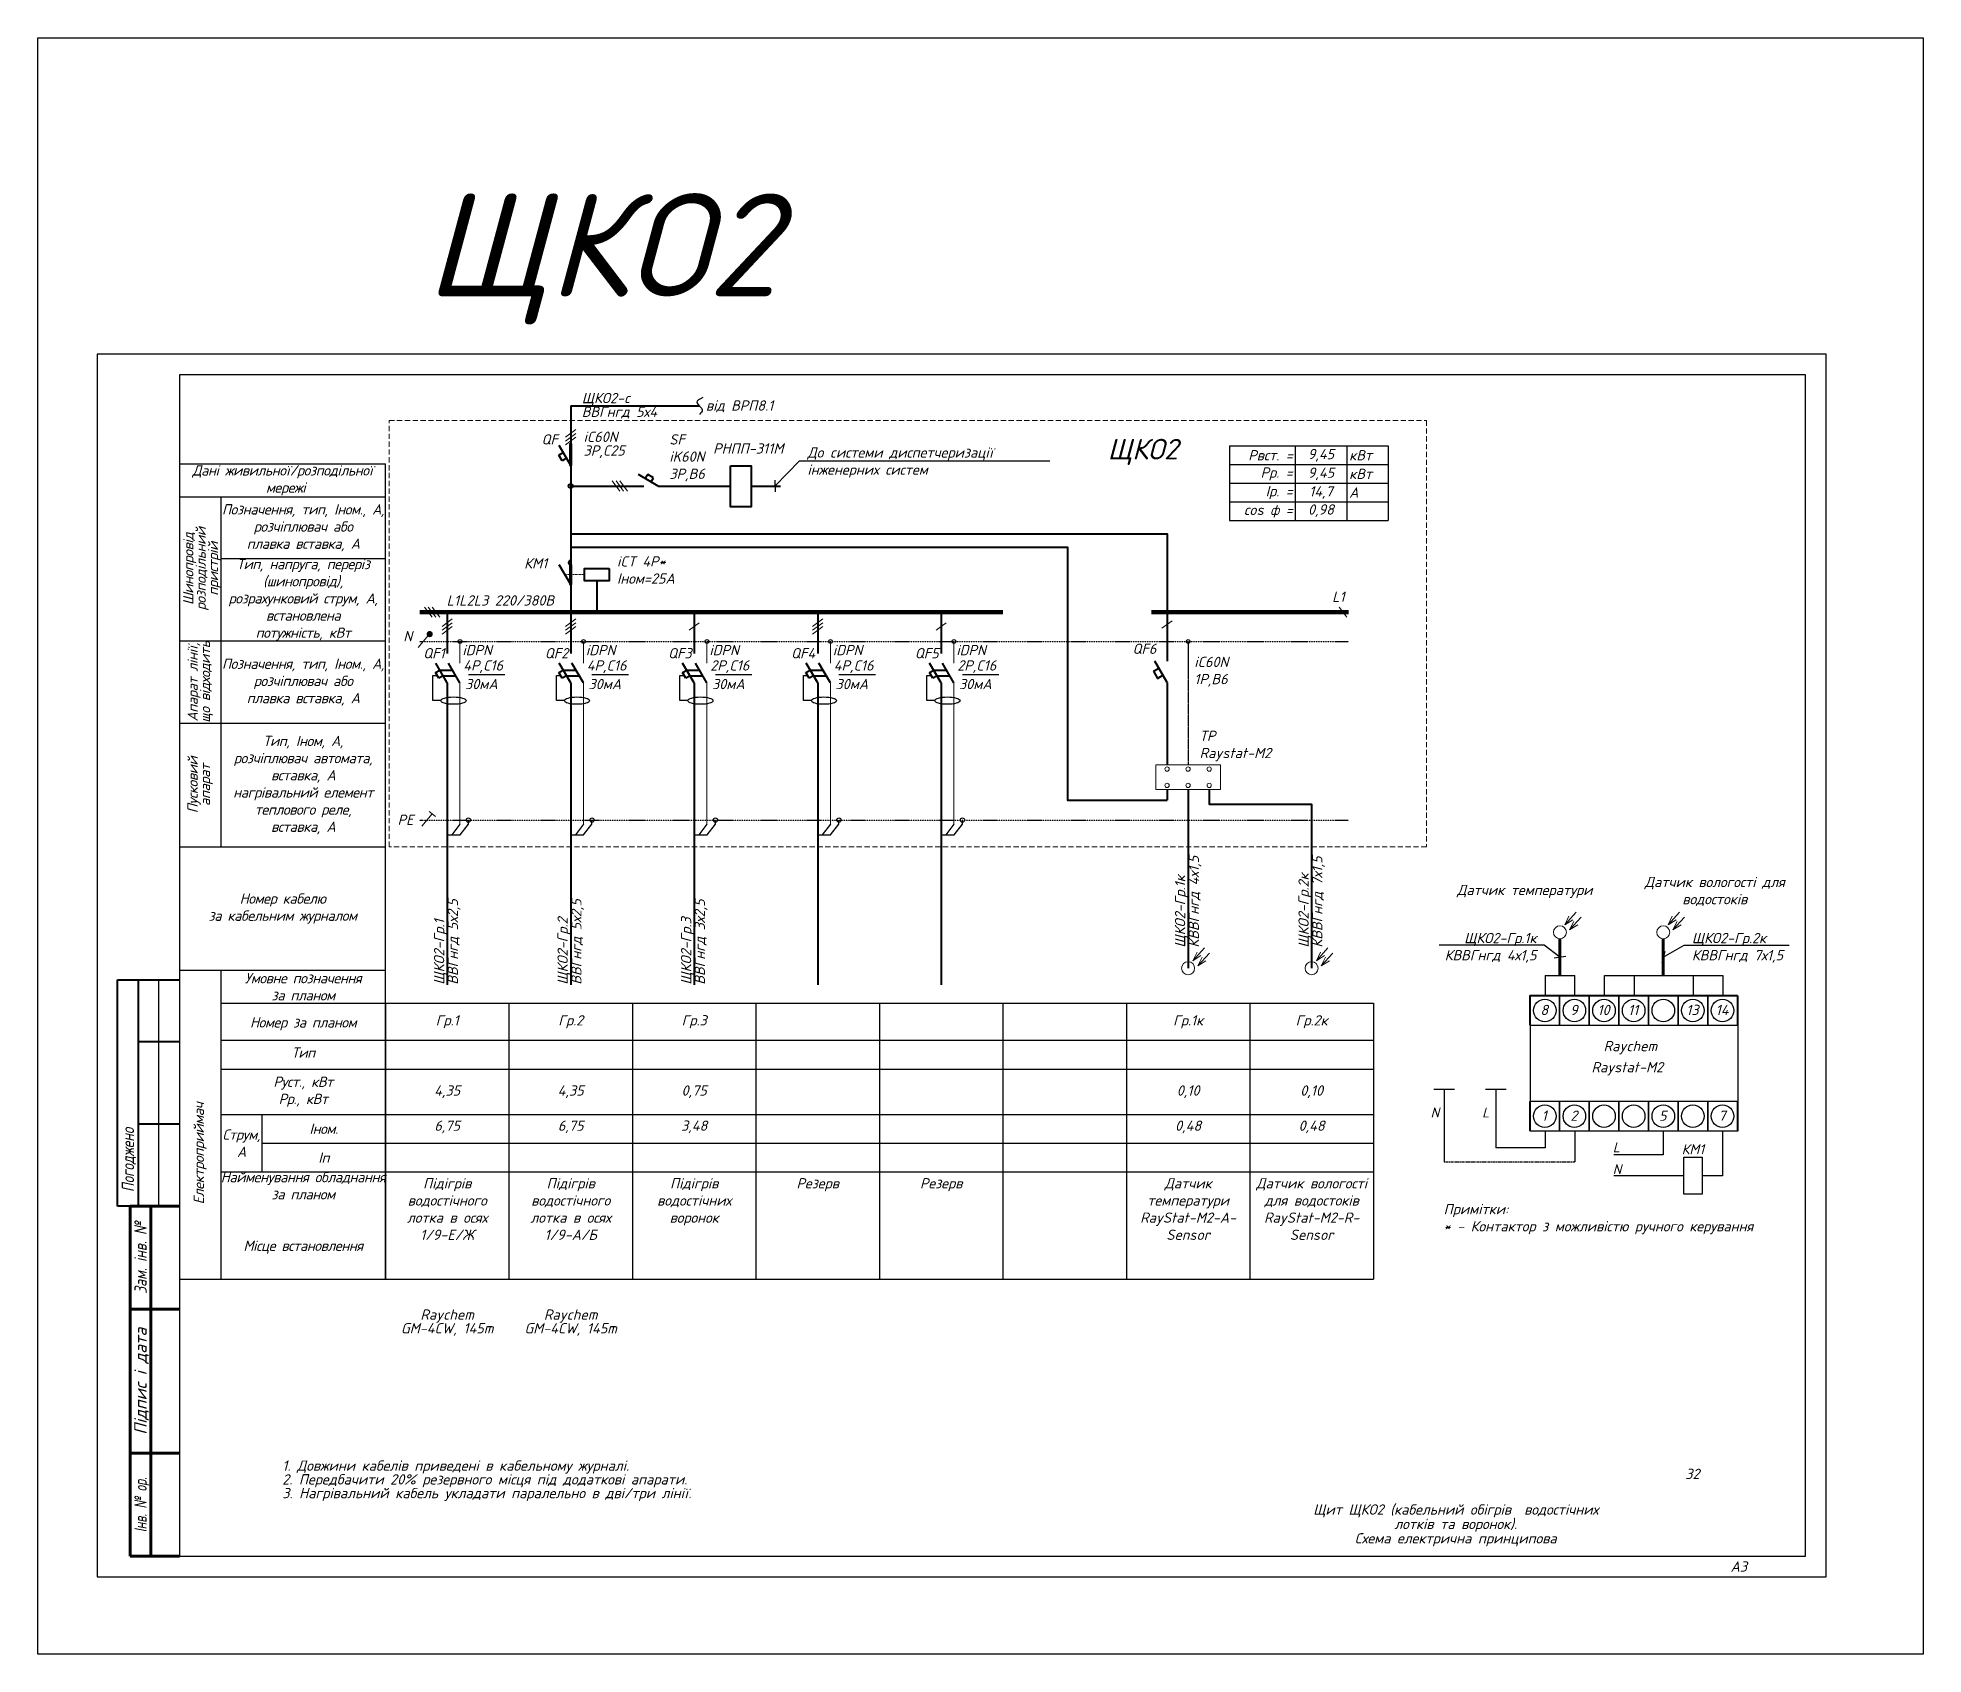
# Model space of a CAD drawing. Header units: millimetres. Extents: x -122434 to 1506205, y -201405 to 386015.
# Drawn here: x 71137 to 116944, y -199952 to -160683 of the extents above; entities that cross this region are included whole.
import ezdxf
from ezdxf import colors
from ezdxf.entities.mleader import LeaderData, LeaderLine
from ezdxf.enums import TextEntityAlignment as Align
from ezdxf.math import Vec2, Vec3

# ---------------------------------------------------------------- set-up
doc = ezdxf.new("R2010")
doc.units = ezdxf.units.MM
for name, pattern in [('DASHDOTX2', [2, 1, -0.5, 0, -0.5]), ('DASHED', [9.525, 6.35, -3.175]), ('DASHEDX2', [38.1, 25.4, -12.7])]:
    doc.linetypes.add(name, pattern=pattern)
doc.layers.get('Defpoints').update_dxf_attribs({"color": 4})
doc.layers.add('выноски', color=7, linetype='Continuous')
doc.layers.add('Схема', color=7, linetype='Continuous')
doc.layers.add('Рамка внешняя', color=4, linetype='Continuous', lineweight=30, plot=False)
doc.layers.add('ЭО-Схема', color=7, linetype='Continuous', lineweight=20)
doc.styles.add('GOST 2.304', font='isocpeui.ttf')
doc.styles.add('ICO', font='isocpeui.ttf')
doc.styles.add('ГОСТ 2.304', font='isocpeui.ttf')
doc.styles.add('СГЕНЕРИР_СТИЛЬ_7', font='isocpeui.ttf')

msp = doc.modelspace()

# ---------------------------------------------------------------- texts
at = {"color": 3, "lineweight": 40, "style": 'GOST 2.304'}
msp.add_text('ЩКО2', height=2500, dxfattribs=at).set_placement((80550, -166967, 0))
at = {"lineweight": 40, "style": 'GOST 2.304'}
for s, p in [('від ВРП8.1', (87370, -169742)), ('QF', (83376, -170565)), ('PHПП-311М', (87546, -170786)), ('QF6', (97733, -175651))]:
    msp.add_text(s, height=250, dxfattribs=at).set_placement(p)
at = {"color": 0, "lineweight": 40, "style": 'GOST 2.304'}
msp.add_text('ЩКО2', height=500, dxfattribs=at).set_placement((97128, -170927))
at = {"lineweight": 9, "style": 'GOST 2.304'}
msp.add_text('L1L2L3 220/380В', height=250, dxfattribs=at).set_placement((82375, -174352), align=Align.MIDDLE_CENTER)
at = {"lineweight": 9, "style": 'ICO'}
for s, height, p in [('L1', 250, (102583, -174387)), ('N', 250, (80019, -175345)), ('PE', 250, (79880, -179805)), ('N', 243, (104974, -186912)), ('L', 243, (106227, -186912)), ('L', 243, (109401, -187759)), ('N', 243, (109399, -188289))]:
    msp.add_text(s, height=height, dxfattribs=at).set_placement(p)
at = {"style": 'GOST 2.304'}
for s, p in [('Raychem', (109177, -185302)), ('Raystat-M2', (108883, -185816))]:
    msp.add_text(s, height=250, dxfattribs=at).set_placement(p)
at = {"lineweight": 9, "style": 'ICO'}
msp.add_text('КМ1', height=243.1, dxfattribs=at).set_placement((111348, -187878), align=Align.BOTTOM_CENTER)
at = {"linetype": 'Continuous', "insert": (84354, -169622), "char_height": 250, "width": 4000, "attachment_point": 4, "line_spacing_factor": 0.8, "style": 'ГОСТ 2.304'}
msp.add_mtext('{\\C7;ЩКО2-c\\PВВГнгд 5х4}', dxfattribs=at)
at = {"lineweight": 15, "insert": (86481, -170316, 0), "char_height": 250, "width": 1265.99, "attachment_point": 1, "style": 'ГОСТ 2.304'}
msp.add_mtext('{\\C7;SF\\PiK60N\\P3P,B6}', dxfattribs=at)
at = {"color": 7, "linetype": 'Continuous', "char_height": 250, "width": 4000, "attachment_point": 4, "rotation": 90, "line_spacing_factor": 0.8, "style": 'ГОСТ 2.304'}
for s, insert in [('\\pt1250,3000;{\\C256;ЩКО2-Гр.1к\\P\\pt3000;КВВГнгд 4х1,5}', (99085, -182786)), ('\\pt1250,3000;{\\C256;ЩКО2-Гр.2к\\P\\pt3000;КВВГнгд 7х1,5}', (102085, -182786)), ('\\pt3000;{\\C256;ЩКО2-Гр.1\\PВВГнгд 5х2,5}', (81085, -183686)), ('\\pt3000;{\\C256;ЩКО2-Гр.2\\PВВГнгд 5х2,5}', (84085, -183686)), ('\\pt3000;{\\C256;ЩКО2-Гр.3\\PВВГнгд 3х2,5}', (87085, -183686))]:
    msp.add_mtext(s, dxfattribs=dict(at, insert=insert))
at = {"linetype": 'Continuous', "insert": (105290, -189380), "char_height": 250, "width": 10855.97, "attachment_point": 4, "style": 'ГОСТ 2.304'}
msp.add_mtext('Примітки:\\P* - Контактор з можливістю ручного керування', dxfattribs=at)
at = {"lineweight": 15, "insert": (77078, -195244), "char_height": 250, "width": 11139.68, "attachment_point": 1, "line_spacing_factor": 0.8, "style": 'ГОСТ 2.304'}
msp.add_mtext('{\\C7;1. Довжини кабелів приведені в кабельному журналі}.\\P{\\C7;2. Передбачити 20% резервного місця під додаткові апарати.\\P3. Нагрівальний кабель укладати паралельно в дві/три лінії.}', dxfattribs=at)
at = {"linetype": 'Continuous', "lineweight": 25, "char_height": 250, "attachment_point": 5, "line_spacing_factor": 0.84, "style": 'GOST 2.304'}
for s, insert, width in [('{\\C7;32}', (111335, -195569), 1500), ('{\\C7;Щит ЩКО2 (\\C0;кабельний обігрів  водостічних лотків та воронок\\C7;). \\PСхема електрична принципова }', (105585, -196819), 7000)]:
    msp.add_mtext(s, dxfattribs=dict(at, insert=insert, width=width))
at = {"layer": 'Defpoints', "linetype": 'Continuous', "char_height": 250, "width": 2474.84, "attachment_point": 2, "line_spacing_factor": 0.8, "style": 'ГОСТ 2.304'}
for insert in [(81085, -191574), (84085, -191574)]:
    msp.add_mtext('{\\C7;Raychem GM-4CW, 145m}', dxfattribs=dict(at, insert=insert))
at = {"layer": 'Схема', "linetype": 'Continuous', "insert": (84398, -170573), "char_height": 250, "width": 1300.54, "attachment_point": 4, "line_spacing_factor": 0.8, "style": 'ГОСТ 2.304'}
msp.add_mtext('iC60N\\P3P,C25', dxfattribs=at)
at = {"layer": 'Схема', "linetype": 'Continuous', "char_height": 250, "style": 'ГОСТ 2.304'}
for s, insert, width, attachment_point in [('{\\T0.95;Дані живильної/розподільної\\P мережі}', (77085, -171436), 5000, 5), ('{\\T0.95;Позначення, тип, Iном., А, розчіплювач або \\Pплавка вставка, А}', (77585, -172586), 4000, 5), ('{\\T0.95;Тип, напруга, переріз (шинопровід), розрахунковий струм, А, встановлена \\Pпотужність, кВт}', (77585, -174336), 4000, 5), ('КМ1', (82953, -173452), 787.2, 4), ('iCT 4P*\\PIном=25А', (85210, -173612), 4875.26, 4), ('{\\T0.95;Позначення, тип, Iном., А, розчіплювач або \\Pплавка вставка, А}', (77585, -176336), 4000, 5), ('iC60N\\P1P,B6', (99234, -176083), 1071.32, 4), ('{\\T0.95;Тип, Iном, А,\\Pрозчіплювач автомата,\\Pвставка, А\\Pнагрівальний елемент теплового реле,\\Pвставка, А}', (77585, -178836), 4000, 5), ('ТР\\PRaystat-M2', (99363, -177887), 1315.04, 4), ('Датчик температури', (107262, -181420), 3972.67, 5), ('Датчик вологості для водостоків', (111879, -181420), 3972.67, 5), ('{\\T0.95;Номер кабелю \\Pза кабельним журналом}', (77085, -181836), 5000, 5), ('{\\T0.95;Умовне позначення \\Pза планом}', (77585, -183736), 4000, 5), ('{\\T0.95;Номер за планом}', (77585, -184636), 4000, 5), ('{\\T0.95;Тип}', (77585, -185336), 4000, 5), ('{\\T0.95;Руст., кВт\\PРр., кВт}', (77585, -186286), 4000, 5), ('{\\T0.95;Струм, А}', (76085, -187536), 1000, 5), ('{\\T0.95;Iном.}', (78085, -187186), 3000, 5), ('{\\T0.95;Iп}', (78085, -187886), 3000, 5), ('{\\T0.95;Найменування обладнання за планом\\P\\P\\PМісце встановлення}', (77585, -188236), 4000, 2)]:
    msp.add_mtext(s, dxfattribs=dict(at, insert=insert, width=width, attachment_point=attachment_point))
at = {"layer": 'Схема', "linetype": 'Continuous', "char_height": 250, "attachment_point": 5, "rotation": 90, "line_spacing_factor": 0.72, "style": 'ГОСТ 2.304'}
for s, insert, width in [('{\\T0.95;Шинопровід\\Pрозподільний \\Pпристрій}', (75130, -173586), 3500), ('{\\T0.95;Апарат лінії, що відходить}', (75085, -176336), 2000), ('{\\T0.95;Пусковий \\Pапарат}', (75085, -178836), 3000), ('{\\T0.95;Електроприймач}', (75085, -187786), 8900)]:
    msp.add_mtext(s, dxfattribs=dict(at, insert=insert, width=width))

# ---------------------------------------------------------------- blocks, each defined once
blk = doc.blocks.new('*T154')
at = {"color": 0, "linetype": 'ByBlock', "lineweight": -2, "transparency": 16777216}
for p, q in [((0, 0), (24000, 0)), ((0, 0), (0, -6700)), ((3000, 0), (3000, -6700)), ((6000, 0), (6000, -6700)), ((9000, 0), (9000, -6700)), ((12000, 0), (12000, -6700)), ((15000, 0), (15000, -6700)), ((18000, 0), (18000, -6700)), ((21000, 0), (21000, -6700)), ((24000, 0), (24000, -6700)), ((0, -900), (24000, -900)), ((0, -1600), (24000, -1600)), ((0, -2700), (24000, -2700)), ((0, -3400), (24000, -3400)), ((0, -4100), (24000, -4100)), ((0, -6700), (24000, -6700))]:
    blk.add_line(p, q, dxfattribs=at)
at = {"color": 0, "transparency": 16777216, "char_height": 250, "width": 2700, "style": 'ГОСТ 2.304'}
for s, insert, attachment_point in [('Гр.1', (1500, -450), 5), ('Гр.2', (4500, -450), 5), ('Гр.3', (7500, -450), 5), ('Гр.1к', (19500, -450), 5), ('Гр.2к', (22500, -450), 5), ('4,35', (1500, -2150), 5), ('4,35', (4500, -2150), 5), ('0,75', (7500, -2150), 5), ('0,10', (19500, -2150), 5), ('0,10', (22500, -2150), 5), ('6,75', (1500, -2850), 2), ('6,75', (4500, -2850), 2), ('3,48', (7500, -2850), 2), ('0,48', (19500, -2850), 2), ('0,48', (22500, -2850), 2), ('{\\C7;Підігрів водостічного лотка в осях 1/9-Е/Ж}', (1500, -4250), 2), ('{\\C7;Підігрів водостічного лотка в осях 1/9-А/Б}', (4500, -4250), 2), ('{\\C7;Підігрів водостічних воронок}', (7500, -4250), 2), ('Резерв', (10500, -4250), 2), ('Резерв', (13500, -4250), 2), ('Датчик температури RayStat-M2-A- Sensor', (19500, -4250), 2), ('Датчик вологості для водостоків RayStat-M2-R- Sensor', (22500, -4250), 2)]:
    blk.add_mtext(s, dxfattribs=dict(at, insert=insert, attachment_point=attachment_point))
blk = doc.blocks.new('111111111')
for p, q in [((-3.6, -3.6), (-3.6, 3.6)), ((-3.6, 3.6), (-3.6, -3.6)), ((-3.6, -3.6), (-3.6, 3.6)), ((-3.6, 3.6), (-3.6, -3.6)), ((-3.6, 3.6), (-3.6, -3.6)), ((3.6, 3.6), (-3.6, 3.6)), ((3.6, -3.6), (3.6, 3.6)), ((3.6, 3.6), (3.6, -3.6)), ((3.6, -3.6), (3.6, 3.6)), ((3.6, 3.6), (3.6, -3.6)), ((3.6, 3.6), (3.6, -3.6)), ((-3.6, -3.6), (3.6, -3.6)), ((-3.6, -3.6), (3.6, -3.6))]:
    blk.add_line(p, q)
blk.add_circle((0, 0), 2.74)
at = {"ltscale": 100, "style": 'ГОСТ 2.304'}
for tag, p in [('КЛЕММА', (1.2, 11.06)), ('ОБОЗНАЧЕНИЕ_ВХОДА/ВЫХОДА', (-0.23, 0.19))]:
    blk.add_attdef(tag, text='', height=2.5, dxfattribs=at).set_placement(p, align=Align.MIDDLE_CENTER)
blk = doc.blocks.new('*T155')
at = {"color": 0, "lineweight": -2, "transparency": 16777216}
for p, q in [((0, 0), (3860, 0)), ((0, 0), (0, -1813)), ((1600, 0), (1600, -1813)), ((2850, 0), (2850, -1813)), ((3860, 0), (3860, -1813)), ((0, -453), (3860, -453)), ((0, -907), (3860, -907)), ((0, -1360), (3860, -1360)), ((0, -1813), (3860, -1813))]:
    blk.add_line(p, q, dxfattribs=at)
at = {"color": 0, "transparency": 16777216, "char_height": 250, "style": 'ГОСТ 2.304'}
for s, insert, width, attachment_point in [('Рвст. =', (1540, -227), 1480, 6), ('9,45', (2225, -227), 1130, 5), ('кВт', (2910, -227), 890, 4), ('Рр. =', (1540, -680), 1480, 6), ('9,45', (2225, -680), 1130, 5), ('кВт', (2910, -680), 890, 4), ('Ір. =', (1540, -1133), 1480, 6), ('14,7', (2225, -1133), 1130, 5), ('А', (2910, -1133), 890, 4), ('сos ф =', (1540, -1587), 1480, 6), ('0,98', (2225, -1420), 1130, 2)]:
    blk.add_mtext(s, dxfattribs=dict(at, insert=insert, width=width, attachment_point=attachment_point))
blk = doc.blocks.new('_Oblique')
at = {"color": 0, "linetype": 'ByBlock', "lineweight": -2}
blk.add_line((-0.5, -0.5), (0.5, 0.5), dxfattribs=at)
blk = doc.blocks.new('*U163')
at = {"color": 0, "lineweight": 40}
for p, q in [((0, 0), (0, -1005)), ((0, -1720), (-280, -1240)), ((311, -1720), (31, -1240)), ((-284, -1468), (-180, -1408)), ((-204, -1607), (-284, -1468)), ((-100, -1547), (-204, -1607)), ((-181, -1409), (130, -1409)), ((-100, -1547), (210, -1547))]:
    blk.add_line(p, q, dxfattribs=at)
at = {"color": 0, "lineweight": 13}
for p, q in [((-124, -348), (124, -163)), ((-124, -441), (124, -256)), ((-124, -533), (124, -348))]:
    blk.add_line(p, q, dxfattribs=at)
at = {"color": 0, "lineweight": 9}
for p, q in [((311, -711), (311, -1240)), ((311, -2461), (311, -1720)), ((311, -2941), (311, -2461)), ((311, -5151), (311, -2941))]:
    blk.add_line(p, q, dxfattribs=at)
at = {"lineweight": 40}
for p, q in [((0, -1720), (0, -2226)), ((0, -2226), (0, -2941)), ((0, -2941), (0, -4529))]:
    blk.add_line(p, q, dxfattribs=at)
blk.add_line((516, -1512), (1402, -1512))
at = {"color": 0}
blk.add_lwpolyline([(-151, -2149), (-346, -2149), (-346, -1537), (-244, -1537)], dxfattribs=at)
blk.add_circle((311, -711), 46.3, dxfattribs=at)
blk.add_ellipse((153, -2149), major_axis=(-304, 0), ratio=0.29336, dxfattribs=at)
at = {"color": 0, "lineweight": 40}
blk.add_point((-37, -1659), dxfattribs=at)
at = {"style": 'ГОСТ 2.304'}
blk.add_attdef('QF', text='', height=250, dxfattribs=at).set_placement((-61, -997), align=Align.MIDDLE_RIGHT)
at = {"lineweight": 50, "style": 'ГОСТ 2.304'}
for tag, p in [('ТYPE', (369, -1046)), ('CURRENT', (391, -1419)), ('D_CURRENT', (432, -1871))]:
    blk.add_attdef(tag, p, '', height=250, dxfattribs=at)
blk = doc.blocks.new('*U159')
at = {"color": 0, "lineweight": 40}
for p, q in [((0, 0), (0, -1005)), ((0, -1720), (-280, -1240)), ((311, -1720), (31, -1240)), ((-284, -1468), (-180, -1408)), ((-204, -1607), (-284, -1468)), ((-100, -1547), (-204, -1607)), ((-181, -1409), (130, -1409)), ((-100, -1547), (210, -1547))]:
    blk.add_line(p, q, dxfattribs=at)
at = {"color": 0, "lineweight": 13}
blk.add_line((-124, -441), (124, -256), dxfattribs=at)
at = {"color": 0, "lineweight": 9}
for p, q in [((311, -711), (311, -1240)), ((311, -2461), (311, -1720)), ((311, -2941), (311, -2461)), ((311, -5151), (311, -2941))]:
    blk.add_line(p, q, dxfattribs=at)
at = {"lineweight": 40}
for p, q in [((0, -1720), (0, -2226)), ((0, -2226), (0, -2941)), ((0, -2941), (0, -4529))]:
    blk.add_line(p, q, dxfattribs=at)
blk.add_line((516, -1512), (1402, -1512))
at = {"color": 0}
blk.add_lwpolyline([(-151, -2149), (-346, -2149), (-346, -1537), (-244, -1537)], dxfattribs=at)
blk.add_circle((311, -711), 46.3, dxfattribs=at)
blk.add_ellipse((153, -2149), major_axis=(-304, 0), ratio=0.29336, dxfattribs=at)
at = {"color": 0, "lineweight": 40}
blk.add_point((-37, -1659), dxfattribs=at)
at = {"style": 'ГОСТ 2.304'}
blk.add_attdef('QF', text='', height=250, dxfattribs=at).set_placement((-61, -997), align=Align.MIDDLE_RIGHT)
at = {"lineweight": 50, "style": 'ГОСТ 2.304'}
for tag, p in [('ТYPE', (369, -1046)), ('CURRENT', (391, -1419)), ('D_CURRENT', (432, -1871))]:
    blk.add_attdef(tag, p, '', height=250, dxfattribs=at)
blk = doc.blocks.new('*U151')
at = {"lineweight": 40}
for p, q in [((4.94, 90), (4.94, 145)), ((4.94, 145), (19.94, 145)), ((9.94, 145), (9.94, 90)), ((9.94, 130), (19.94, 130)), ((9.94, 110), (19.94, 110)), ((19.94, 90), (4.94, 90))]:
    blk.add_line(p, q, dxfattribs=at)
at = {"lineweight": 25}
blk.add_line((14.94, 90), (14.94, 145), dxfattribs=at)
at = {"linetype": 'Continuous', "lineweight": 60}
for p, q in [((8, 5), (8, 90)), ((8, 90), (20, 90)), ((13, 5), (13, 90)), ((8, 65), (20, 65)), ((8, 30), (20, 30)), ((20, 5), (8, 5))]:
    blk.add_line(p, q, dxfattribs=at)
at = {"lineweight": 30, "ltscale": 100}
blk.add_lwpolyline([(20, 5), (415, 5), (415, 292), (20, 292)], close=True, dxfattribs=at)
at = {"layer": 'Рамка внешняя', "ltscale": 100}
blk.add_lwpolyline([(0, 0), (420, 0), (420, 297), (0, 297)], close=True, dxfattribs=at)
at = {"linetype": 'Continuous', "lineweight": 25, "style": 'СГЕНЕРИР_СТИЛЬ_7'}
for s, width, p in [('Погоджено', 0.8, (7.44, 101.27)), ('Зам. інв. №', 0.8, (10.5, 77.5)), ('Інв. № ор.', 0.7, (10.5, 17.5))]:
    blk.add_text(s, height=3, rotation=90, dxfattribs=dict(at, width=width)).set_placement(p, align=Align.MIDDLE_CENTER)
blk.add_text('Підпис і дата', height=3, rotation=90, dxfattribs=at).set_placement((10.5, 47.5), align=Align.MIDDLE_CENTER)
at = {"layer": 'Схема', "linetype": 'Continuous', "style": 'ГОСТ 2.304'}
blk.add_text('А3', height=2.5, dxfattribs=at).set_placement((396.77, 1.24))

# ---------------------------------------------------------------- hatches: boundary and pattern name
at = {"ltscale": 100, "true_color": 0xffffff}
h = msp.add_hatch(color=7, dxfattribs=at)
h.dxf.hatch_style = 1
h.paths.add_polyline_path([(84060, -171072), (84110, -171072), (84110, -170552), (84060, -170552)])
h = msp.add_hatch(color=7, dxfattribs=at)
h.dxf.hatch_style = 1
h.paths.add_polyline_path([(84060, -173965), (84110, -173965), (84110, -173485), (84060, -173485)])

# ---------------------------------------------------------------- linework, layer by layer
at = {"lineweight": 40}
for p, q in [((84085, -169622), (84085, -174637)), ((84085, -169622), (87206, -169622)), ((83801, -170820), (83905, -170760)), ((83881, -170959), (83801, -170820)), ((84085, -171072), (83805, -170592)), ((83985, -170899), (83881, -170959)), ((84085, -173965), (83805, -173485)), ((98574, -176343), (98274, -175824)), ((98244, -176072), (98374, -175997)), ((98244, -176072), (98344, -176245)), ((98344, -176245), (98474, -176170)), ((98574, -178948), (98574, -179204)), ((81085, -179166), (81085, -183686)), ((84085, -179166), (84085, -183686)), ((87085, -179166), (87085, -183686)), ((90085, -179166), (90085, -183686)), ((93085, -179166), (93085, -183686))]:
    msp.add_line(p, q, dxfattribs=at)
at = {"lineweight": 13}
for p, q in [((83960, -170388), (84209, -170203)), ((83960, -170480), (84209, -170294)), ((83960, -170571), (84209, -170386)), ((85279, -171698), (85094, -171449)), ((85371, -171698), (85186, -171449)), ((85463, -171698), (85278, -171449)), ((80719, -174761), (80534, -174513)), ((80811, -174761), (80626, -174513)), ((80903, -174761), (80718, -174513)), ((102942, -174761), (102756, -174513)), ((98449, -175029), (98698, -174844))]:
    msp.add_line(p, q, dxfattribs=at)
at = {"lineweight": 40, "ltscale": 100}
for p, q in [((86210, -171573), (85730, -171293)), ((85958, -171290), (85898, -171393)), ((86097, -171370), (85958, -171290)), ((86037, -171473), (86097, -171370))]:
    msp.add_line(p, q, dxfattribs=at)
at = {"linetype": 'DASHDOTX2'}
for p, q in [((80415, -175348), (102984, -175348)), ((80415, -179687), (102984, -179687))]:
    msp.add_line(p, q, dxfattribs=at)
at = {"linetype": 'DASHED', "ltscale": 0.001}
msp.add_line((99085, -175348), (99085, -178348), dxfattribs=at)
at = {"color": 0}
for p, q in [((81396, -179788), (81198, -180048)), ((81399, -180048), (81602, -179787)), ((81602, -179787), (81602, -179687)), ((84396, -179788), (84198, -180048)), ((84399, -180048), (84602, -179787)), ((84602, -179787), (84602, -179687)), ((87396, -179788), (87198, -180048)), ((87399, -180048), (87602, -179787)), ((87602, -179787), (87602, -179687)), ((90396, -179788), (90198, -180048)), ((90399, -180048), (90602, -179787)), ((90602, -179787), (90602, -179687)), ((93396, -179788), (93198, -180048)), ((93399, -180048), (93602, -179787)), ((93602, -179787), (93602, -179687)), ((81076, -180048), (81399, -180048)), ((84076, -180048), (84399, -180048)), ((87076, -180048), (87399, -180048)), ((90076, -180048), (90399, -180048)), ((93076, -180048), (93399, -180048))]:
    msp.add_line(p, q, dxfattribs=at)
msp.add_line((106557, -186224), (106557, -187647))
at = {"linetype": 'DASHEDX2'}
msp.add_line((105303, -187987), (108478, -187987), dxfattribs=at)
at = {"color": 3}
msp.add_lwpolyline([(71137, -160683), (116944, -160683), (116944, -199952), (71137, -199952)], close=True, dxfattribs=at)
at = {"lineweight": 40, "ltscale": 100}
msp.add_lwpolyline([(87966, -171082), (88466, -171082), (88466, -172082), (87966, -172082)], close=True, dxfattribs=at)
for points in [[(84085, -171573), (85866, -171573)], [(86210, -171573), (87966, -171573)], [(88466, -171573), (89186, -171573)]]:
    msp.add_lwpolyline(points, dxfattribs=at)
at = {"lineweight": 40}
for points in [[(84085, -172738), (98574, -172738), (98574, -175824)], [(84085, -173062), (96151, -173062), (96151, -179204), (98574, -179204)], [(84720, -173875), (84720, -174637)], [(98574, -176343), (98574, -178348)], [(99085, -178948), (99085, -183286)], [(99596, -178948), (99596, -179298), (102085, -179298), (102085, -183286)]]:
    msp.add_lwpolyline(points, dxfattribs=at)
msp.add_lwpolyline([(85020, -173575), (85020, -173875), (84420, -173875), (84420, -173575)], close=True, dxfattribs=at)
at = {"lineweight": 40, "const_width": 100}
for points in [[(80415, -174637), (94585, -174637)], [(98192, -174637), (102984, -174637)]]:
    msp.add_lwpolyline(points, dxfattribs=at)
at = {"lineweight": 20}
for points in [[(80634, -175198), (80378, -175498)], [(80723, -179536), (80466, -179836)], [(80719, -179533), (80800, -179597), (80645, -179476)]]:
    msp.add_lwpolyline(points, dxfattribs=at)
at = {"lineweight": 9, "const_width": 75}
msp.add_lwpolyline([(80623, -175170, 1), (80698, -175170, 1)], format="xyb", close=True, dxfattribs=at)
at = {"lineweight": 100}
for points in [[(108118, -182572), (108118, -183459)], [(110628, -182572), (110628, -183459)]]:
    msp.add_lwpolyline(points, dxfattribs=at)
for points in [[(107758, -183459), (107758, -183959)], [(107758, -183459), (108478, -183459)], [(108478, -183959), (108478, -183459)], [(109198, -183959), (109198, -183459)], [(109198, -183459), (112078, -183459)], [(109918, -183459), (109918, -183959)], [(111358, -183959), (111358, -183459)], [(112078, -183459), (112078, -183959)], [(105053, -186224), (105553, -186224)], [(105303, -186224), (105303, -187987)], [(106307, -186224), (106807, -186224)], [(107758, -187247), (107758, -187647), (106557, -187647)], [(110628, -187247), (110628, -187822), (109427, -187822)], [(112068, -187240), (112068, -188328), (111573, -188328)], [(111123, -188328), (109427, -188328)]]:
    msp.add_lwpolyline(points)
for points in [[(107398, -183959), (112438, -183959), (112438, -187247), (107398, -187247)], [(111123, -187878), (111573, -187878), (111573, -188778), (111123, -188778)]]:
    msp.add_lwpolyline(points, close=True)
at = {"ltscale": 100}
msp.add_lwpolyline([(108478, -187247), (108478, -187987)], dxfattribs=at)
at = {"lineweight": 40, "ltscale": 100}
msp.add_circle((84085, -171573), 51.8, dxfattribs=at)
msp.add_circle((99085, -175348), 46.3)
at = {"color": 0}
for centre in [(81602, -179687), (84602, -179687), (87602, -179687), (90602, -179687), (93602, -179687)]:
    msp.add_circle(centre, 51.8, dxfattribs=at)
at = {"lineweight": 40}
msp.add_arc((84085, -173433), 51.8, 90, 270, dxfattribs=at)
at = {"layer": 'Defpoints', "ltscale": 100}
for points in [[(84060, -171072), (84110, -171072), (84110, -170552), (84060, -170552)], [(84060, -173965), (84110, -173965), (84110, -173485), (84060, -173485)]]:
    msp.add_lwpolyline(points, close=True, dxfattribs=at)
at = {"layer": 'Схема'}
for p, q in [((74585, -169779), (74585, -190979)), ((74585, -171036), (79585, -171036)), ((79585, -190838), (79585, -171036)), ((74585, -171836), (79585, -171836)), ((75585, -171836), (75585, -175336)), ((75585, -173336), (79585, -173336)), ((74585, -175336), (79585, -175336)), ((75585, -175336), (75585, -177336)), ((74585, -177336), (79585, -177336)), ((75585, -177336), (75585, -180336)), ((74585, -180336), (79585, -180336)), ((74585, -183336), (79585, -183336)), ((75585, -183336), (75585, -190838)), ((75585, -184136), (79585, -184136)), ((75585, -185036), (79585, -185036)), ((75585, -185736), (79585, -185736)), ((75585, -186836), (79585, -186836)), ((76585, -186836), (76585, -188236)), ((76585, -187536), (79585, -187536)), ((75585, -188236), (79585, -188236)), ((74585, -190838), (79585, -190838))]:
    msp.add_line(p, q, dxfattribs=at)
at = {"layer": 'Схема', "linetype": 'DASHED', "lineweight": 18, "ltscale": 20}
msp.add_lwpolyline([(79675, -169982), (104875, -169982), (104875, -180336), (79675, -180336)], close=True, dxfattribs=at)
at = {"layer": 'Схема', "linetype": 'DASHED', "lineweight": 18, "ltscale": 4}
msp.add_lwpolyline([(83945, -173725), (84420, -173725)], dxfattribs=at)
at = {"layer": 'Схема'}
msp.add_spline([(87296, -169423), (87152, -169546), (87280, -169726), (87216, -169833)], degree=3, dxfattribs=at)
at = {"layer": 'ЭО-Схема', "ltscale": 0.15}
for p, q in [((108514, -181922), (108233, -182233)), ((108233, -182233), (108337, -182024)), ((108233, -182233), (108430, -182108)), ((108634, -182045), (108353, -182356)), ((108353, -182356), (108457, -182148)), ((108353, -182356), (108550, -182232)), ((111024, -181922), (110743, -182233)), ((110743, -182233), (110847, -182024)), ((110743, -182233), (110940, -182108)), ((111144, -182045), (110863, -182356)), ((110863, -182356), (110967, -182148)), ((110863, -182356), (111060, -182232)), ((99481, -182794), (99200, -183105)), ((99200, -183105), (99304, -182896)), ((99200, -183105), (99396, -182980)), ((99601, -182917), (99320, -183228)), ((99320, -183228), (99424, -183020)), ((99320, -183228), (99516, -183104)), ((102481, -182794), (102200, -183105)), ((102200, -183105), (102304, -182896)), ((102200, -183105), (102396, -182980)), ((102601, -182917), (102320, -183228)), ((102320, -183228), (102424, -183020)), ((102320, -183228), (102516, -183104))]:
    msp.add_line(p, q, dxfattribs=at)
msp.add_lwpolyline([(98302, -178348), (99867, -178348), (99867, -178948), (98302, -178948)], close=True, dxfattribs=at)
for centre, radius in [((98574, -178448), 52.2), ((99085, -178448), 52.2), ((99596, -178448), 52.2), ((98574, -178847), 52.2), ((99085, -178847), 52.2), ((99596, -178847), 52.2), ((108118, -182414), 158), ((110628, -182414), 158), ((99085, -183286), 158), ((102085, -183286), 158)]:
    msp.add_circle(centre, radius, dxfattribs=at)

# ---------------------------------------------------------------- block references
at = {"xscale": 100, "yscale": 100, "zscale": 100}
for name, p in [('*U151', (72585, -198069)), ('111111111', (110628, -184312)), ('111111111', (109188, -186880)), ('111111111', (109908, -186880)), ('111111111', (111348, -186880))]:
    msp.add_blockref(name, p, dxfattribs=at)
for name, p in [('*T155', (100087, -170598)), ('*T154', (79585, -184136))]:
    msp.add_blockref(name, p)
at = {"lineweight": 50}
for name, p, values in [('*U163', (81085, -174637), {'QF': 'QF1', 'ТYPE': 'iDPN', 'CURRENT': '4P,C16', 'D_CURRENT': '30мА'}), ('*U163', (84085, -174637), {'QF': 'QF2', 'ТYPE': 'iDPN', 'CURRENT': '4P,C16', 'D_CURRENT': '30мА'}), ('*U159', (87085, -174637), {'QF': 'QF3', 'ТYPE': 'iDPN', 'CURRENT': '2P,C16', 'D_CURRENT': '30мА'}), ('*U163', (90085, -174637), {'QF': 'QF4', 'ТYPE': 'iDPN', 'CURRENT': '4P,C16', 'D_CURRENT': '30мА'}), ('*U159', (93085, -174637), {'QF': 'QF5', 'ТYPE': 'iDPN', 'CURRENT': '2P,C16', 'D_CURRENT': '30мА'})]:
    msp.add_blockref(name, p, dxfattribs=at).add_auto_attribs(values)
ref = msp.add_blockref('111111111', (107748, -184312), dxfattribs=dict(xscale=100, yscale=100, zscale=100))
ref.add_attrib('ОБОЗНАЧЕНИЕ_ВХОДА/ВЫХОДА', '8', dxfattribs={"ltscale": 100, "height": 250, "style": 'ГОСТ 2.304'}).set_placement((107735, -184300), align=Align.MIDDLE_CENTER)
ref = msp.add_blockref('111111111', (108468, -184312), dxfattribs=dict(xscale=100, yscale=100, zscale=100))
ref.add_attrib('ОБОЗНАЧЕНИЕ_ВХОДА/ВЫХОДА', '9', dxfattribs={"ltscale": 100, "height": 250, "style": 'ГОСТ 2.304'}).set_placement((108455, -184300), align=Align.MIDDLE_CENTER)
ref = msp.add_blockref('111111111', (109188, -184312), dxfattribs=dict(xscale=100, yscale=100, zscale=100))
ref.add_attrib('ОБОЗНАЧЕНИЕ_ВХОДА/ВЫХОДА', '10', dxfattribs={"ltscale": 100, "height": 250, "style": 'ГОСТ 2.304'}).set_placement((109175, -184300), align=Align.MIDDLE_CENTER)
ref = msp.add_blockref('111111111', (109908, -184312), dxfattribs=dict(xscale=100, yscale=100, zscale=100))
ref.add_attrib('ОБОЗНАЧЕНИЕ_ВХОДА/ВЫХОДА', '11', dxfattribs={"ltscale": 100, "height": 250, "style": 'ГОСТ 2.304'}).set_placement((109895, -184300), align=Align.MIDDLE_CENTER)
ref = msp.add_blockref('111111111', (111348, -184312), dxfattribs=dict(xscale=100, yscale=100, zscale=100))
ref.add_attrib('ОБОЗНАЧЕНИЕ_ВХОДА/ВЫХОДА', '13', dxfattribs={"ltscale": 100, "height": 250, "style": 'ГОСТ 2.304'}).set_placement((111335, -184300), align=Align.MIDDLE_CENTER)
ref = msp.add_blockref('111111111', (112068, -184312), dxfattribs=dict(xscale=100, yscale=100, zscale=100))
ref.add_attrib('ОБОЗНАЧЕНИЕ_ВХОДА/ВЫХОДА', '14', dxfattribs={"ltscale": 100, "height": 250, "style": 'ГОСТ 2.304'}).set_placement((112055, -184300), align=Align.MIDDLE_CENTER)
ref = msp.add_blockref('111111111', (107748, -186880), dxfattribs=dict(xscale=100, yscale=100, zscale=100))
ref.add_attrib('ОБОЗНАЧЕНИЕ_ВХОДА/ВЫХОДА', '1', dxfattribs={"ltscale": 100, "height": 250, "style": 'ГОСТ 2.304'}).set_placement((107735, -186868), align=Align.MIDDLE_CENTER)
ref = msp.add_blockref('111111111', (108468, -186880), dxfattribs=dict(xscale=100, yscale=100, zscale=100))
ref.add_attrib('ОБОЗНАЧЕНИЕ_ВХОДА/ВЫХОДА', '2', dxfattribs={"ltscale": 100, "height": 250, "style": 'ГОСТ 2.304'}).set_placement((108455, -186868), align=Align.MIDDLE_CENTER)
ref = msp.add_blockref('111111111', (110628, -186880), dxfattribs=dict(xscale=100, yscale=100, zscale=100))
ref.add_attrib('ОБОЗНАЧЕНИЕ_ВХОДА/ВЫХОДА', '5', dxfattribs={"ltscale": 100, "height": 250, "style": 'ГОСТ 2.304'}).set_placement((110615, -186868), align=Align.MIDDLE_CENTER)
ref = msp.add_blockref('111111111', (112068, -186880), dxfattribs=dict(xscale=100, yscale=100, zscale=100))
ref.add_attrib('ОБОЗНАЧЕНИЕ_ВХОДА/ВЫХОДА', '7', dxfattribs={"ltscale": 100, "height": 250, "style": 'ГОСТ 2.304'}).set_placement((112055, -186868), align=Align.MIDDLE_CENTER)

msp.set_redraw_order([(e.dxf.handle, doc.entitydb.next_handle()) for e in msp.query("TEXT MTEXT ATTDEF DIMENSION ARC_DIMENSION")])  # texts and dimensions are drawn at this point

# ---------------------------------------------------------------- leaders
at = {"layer": 'выноски', "ltscale": 100}
ml = msp.add_multileader_mtext('Standard', dxfattribs=at)
ml.set_content('До cистеми диспетчеризації інженерних систем', color=256, style='ГОСТ 2.304')
ml.set_leader_properties()
ml.set_arrow_properties(name='OBLIQUE')
ml.build(insert=Vec2(0, 0))
ml.multileader.update_dxf_attribs({"text_left_attachment_type": 6, "text_right_attachment_type": 6, "arrow_head_size": 200})
ctx = ml.context
ctx.base_point, ctx.char_height, ctx.arrow_head_size, ctx.plane_origin = Vec3(89834, -170958), 250, 200, Vec3(96321, -171366)
ctx.left_attachment, ctx.right_attachment = 6, 6
notes = []
notes.append((ctx, [(0, (1, 1, 0), (89646, -170958), (1, 0), 188, [(0, [(89048, -171573)], 0, [])])]))
ctx.mtext.insert, ctx.mtext.width, ctx.mtext.flow_direction = Vec3(89836, -170633), 5828.98, 5
ml = msp.add_multileader_mtext('Standard', dxfattribs=at)
ml.set_content('\\pxt5,12;ЩКО2-Гр.1к\\P\\ptz;КВВГнгд 4х1,5', color=256, style='ГОСТ 2.304')
ml.set_leader_properties()
ml.set_arrow_properties(name='OBLIQUE')
ml.build(insert=Vec2(0, 0))
ml.multileader.update_dxf_attribs({"text_left_attachment_type": 6, "text_right_attachment_type": 6, "arrow_head_size": 200})
ctx = ml.context
ctx.base_point, ctx.char_height, ctx.arrow_head_size, ctx.plane_origin = Vec3(105242, -182728), 250, 200, Vec3(109325, -183136)
ctx.left_attachment, ctx.right_attachment, ctx.text_align_type = 6, 6, 2
notes.append((ctx, [(1, (1, 1, 0), (107737, -182728), (-1, 0), 188, [(0, [(108118, -183015)], 0, [])])]))
ctx.mtext.insert, ctx.mtext.alignment, ctx.mtext.flow_direction = Vec3(107547, -182428), 3, 5
ml = msp.add_multileader_mtext('Standard', dxfattribs=at)
ml.set_content('\\pxt5,12;ЩКО2-Гр.2к\\P\\ptz;КВВГнгд 7х1,5', color=256, style='ГОСТ 2.304')
ml.set_leader_properties()
ml.set_arrow_properties(name='OBLIQUE')
ml.build(insert=Vec2(0, 0))
ml.multileader.update_dxf_attribs({"text_left_attachment_type": 6, "text_right_attachment_type": 6, "arrow_head_size": 200})
ctx = ml.context
ctx.base_point, ctx.char_height, ctx.arrow_head_size, ctx.plane_origin = Vec3(111319, -182728), 250, 200, Vec3(111834, -183136)
ctx.left_attachment, ctx.right_attachment = 6, 6
notes.append((ctx, [(0, (1, 1, 0), (111132, -182728), (1, 0), 188, [(0, [(110628, -183015)], 0, [])])]))
ctx.mtext.insert, ctx.mtext.flow_direction = Vec3(111321, -182428), 5
for ctx, leaders in notes:
    for number, flags, end, landing, length, lines in leaders:
        leader = LeaderData()
        leader.index, (leader.has_last_leader_line, leader.has_dogleg_vector, leader.attachment_direction) = number, flags
        leader.last_leader_point, leader.dogleg_vector, leader.dogleg_length = Vec3(end), Vec3(landing), length
        for number, points, colour, breaks in lines:
            line = LeaderLine()
            line.index, line.vertices, line.color, line.breaks = number, Vec3.list(points), colors.encode_raw_color(colour), breaks
            leader.lines.append(line)
        ctx.leaders.append(leader)

doc.saveas('drawing.dxf')
